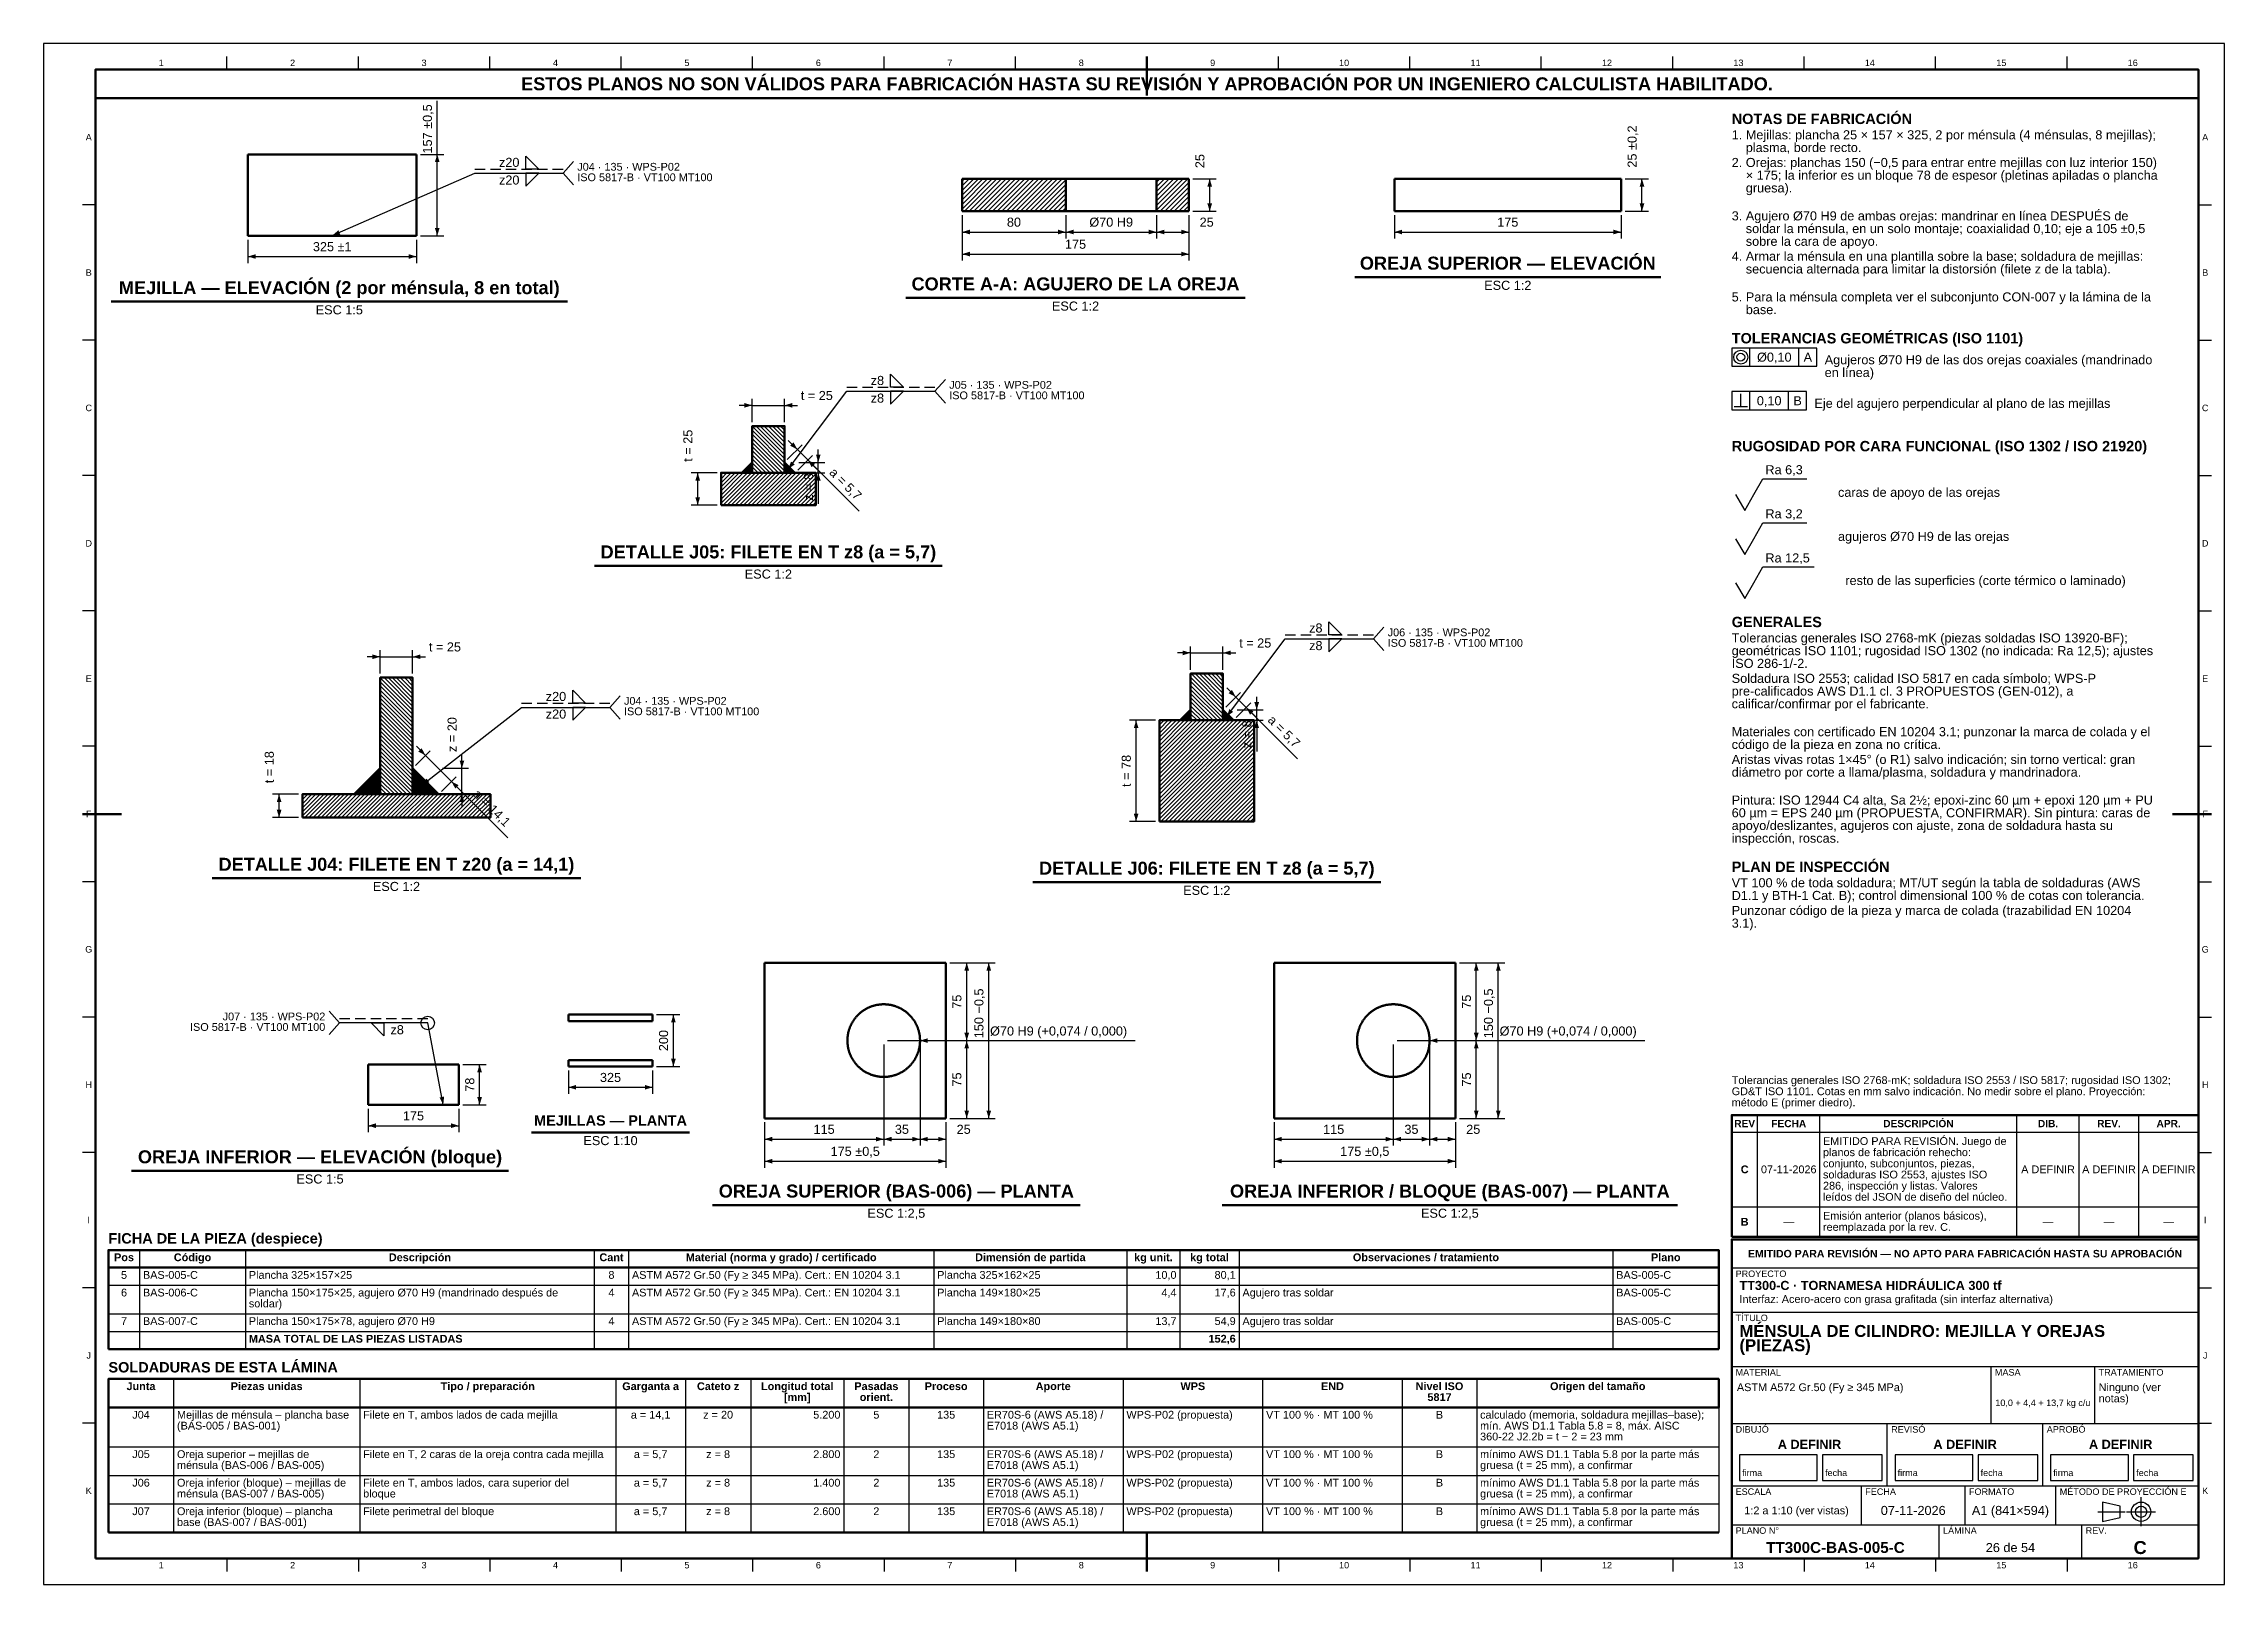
# Model space of a CAD drawing. Header units: millimetres. Extents: x 0 to 841, y 0 to 594.
import ezdxf
from ezdxf.enums import TextEntityAlignment as Align

# ---------------------------------------------------------------- set-up
doc = ezdxf.new("R2010")
doc.units = ezdxf.units.MM
doc.linetypes.add('EJE', pattern=[31, 20, -4, 3, -4])
doc.linetypes.add('OCULTO', pattern=[6, 4, -2])
for name, color, linetype, lineweight in [('ACH', 7, 'CONTINUOUS', 13), ('COTA', 7, 'CONTINUOUS', 25), ('EJE', 7, 'EJE', 25), ('FINA', 7, 'CONTINUOUS', 25), ('MARCO', 7, 'CONTINUOUS', 70), ('OCU', 7, 'OCULTO', 25), ('TXT', 7, 'CONTINUOUS', 25), ('VIS', 7, 'CONTINUOUS', 50)]:
    doc.layers.add(name, color=color, linetype=linetype, lineweight=lineweight)
doc.styles.add('STD', font='LiberationSans-Regular.ttf')
doc.styles.add('STDB', font='LiberationSans-Bold.ttf')

msp = doc.modelspace()

# ---------------------------------------------------------------- texts
at = {"layer": 'TXT'}
for s, height, style, p in [('1', 2.5, 'STD', (45.34, 586.6)), ('2', 2.5, 'STD', (96.03, 586.6)), ('3', 2.5, 'STD', (146.72, 586.6)), ('ESTOS PLANOS NO SON VÁLIDOS PARA FABRICACIÓN HASTA SU REVISIÓN Y APROBACIÓN POR UN INGENIERO CALCULISTA HABILITADO.', 5, 'STDB', (425.5, 578.5)), ('4', 2.5, 'STD', (197.41, 586.6)), ('5', 2.5, 'STD', (248.09, 586.6)), ('6', 2.5, 'STD', (298.78, 586.6)), ('7', 2.5, 'STD', (349.47, 586.6)), ('8', 2.5, 'STD', (400.16, 586.6)), ('9', 2.5, 'STD', (450.84, 586.6)), ('10', 2.5, 'STD', (501.53, 586.6)), ('11', 2.5, 'STD', (552.22, 586.6)), ('12', 2.5, 'STD', (602.91, 586.6)), ('13', 2.5, 'STD', (653.59, 586.6)), ('14', 2.5, 'STD', (704.28, 586.6)), ('15', 2.5, 'STD', (754.97, 586.6)), ('16', 2.5, 'STD', (805.66, 586.6)), ('A', 2.5, 'STD', (17.4, 557.91)), ('A', 2.5, 'STD', (833.6, 557.91)), ('B', 2.5, 'STD', (17.4, 505.73)), ('B', 2.5, 'STD', (833.6, 505.73)), ('Ø0,10', 3.5, 'STD', (667.43, 473.13)), ('A', 3.5, 'STD', (680.36, 473.13)), ('C', 2.5, 'STD', (17.4, 453.55)), ('0,10', 3.5, 'STD', (665.45, 456.33)), ('B', 3.5, 'STD', (676.4, 456.33)), ('C', 2.5, 'STD', (833.6, 453.55)), ('D', 2.5, 'STD', (17.4, 401.36)), ('D', 2.5, 'STD', (833.6, 401.36)), ('E', 2.5, 'STD', (17.4, 349.18)), ('E', 2.5, 'STD', (833.6, 349.18)), ('F', 2.5, 'STD', (17.4, 297)), ('F', 2.5, 'STD', (833.6, 297)), ('G', 2.5, 'STD', (17.4, 244.82)), ('G', 2.5, 'STD', (833.6, 244.82)), ('H', 2.5, 'STD', (17.4, 192.64)), ('H', 2.5, 'STD', (833.6, 192.64)), ('REV', 2.8, 'STDB', (656, 177.65)), ('FECHA', 2.8, 'STDB', (673, 177.65)), ('DESCRIPCIÓN', 2.8, 'STDB', (723, 177.65)), ('DIB.', 2.8, 'STDB', (773, 177.65)), ('REV.', 2.8, 'STDB', (796.5, 177.65)), ('APR.', 2.8, 'STDB', (819.5, 177.65)), ('C', 3, 'STDB', (656, 160)), ('07-11-2026', 3, 'STD', (673, 160)), ('A DEFINIR', 3, 'STD', (773, 160)), ('A DEFINIR', 3, 'STD', (796.5, 160)), ('A DEFINIR', 3, 'STD', (819.5, 160)), ('I', 2.5, 'STD', (17.4, 140.45)), ('B', 3, 'STDB', (656, 139.8)), ('—', 3, 'STD', (673, 139.8)), ('—', 3, 'STD', (773, 139.8)), ('—', 3, 'STD', (796.5, 139.8)), ('—', 3, 'STD', (819.5, 139.8)), ('I', 2.5, 'STD', (833.6, 140.45)), ('Pos', 3, 'STDB', (31.01, 126.1)), ('Código', 3, 'STDB', (57.43, 126.1)), ('Descripción', 3, 'STDB', (145.12, 126.1)), ('Cant', 3, 'STDB', (218.99, 126.1)), ('Material (norma y grado) / certificado', 3, 'STDB', (284.45, 126.1)), ('Dimensión de partida', 3, 'STDB', (380.54, 126.1)), ('kg unit.', 3, 'STDB', (427.99, 126.1)), ('kg total', 3, 'STDB', (449.61, 126.1)), ('Observaciones / tratamiento', 3, 'STDB', (533.09, 126.1)), ('Plano', 3, 'STDB', (625.58, 126.1)), ('EMITIDO PARA REVISIÓN — NO APTO PARA FABRICACIÓN HASTA SU APROBACIÓN', 2.9, 'STDB', (741, 127.5)), ('5', 3, 'STD', (31.01, 119.3)), ('8', 3, 'STD', (218.99, 119.3)), ('6', 3, 'STD', (31.01, 112.5)), ('4', 3, 'STD', (218.99, 112.5)), ('7', 3, 'STD', (31.01, 101.5)), ('4', 3, 'STD', (218.99, 101.5)), ('J', 2.5, 'STD', (17.4, 88.27)), ('J', 2.5, 'STD', (833.6, 88.27)), ('Junta', 3, 'STDB', (37.56, 76.4)), ('Piezas unidas', 3, 'STDB', (86.02, 76.4)), ('Tipo / preparación', 3, 'STDB', (171.28, 76.4)), ('Garganta a', 3, 'STDB', (234.09, 76.4)), ('Cateto z', 3, 'STDB', (260.12, 76.4)), ('Longitud total', 3, 'STDB', (290.63, 76.4)), ('Pasadas', 3, 'STDB', (321.14, 76.4)), ('Proceso', 3, 'STDB', (348.06, 76.4)), ('Aporte', 3, 'STDB', (389.34, 76.4)), ('WPS', 3, 'STDB', (443.19, 76.4)), ('END', 3, 'STDB', (497.03, 76.4)), ('Nivel ISO', 3, 'STDB', (538.31, 76.4)), ('Origen del tamaño', 3, 'STDB', (599.34, 76.4)), ('[mm]', 3, 'STDB', (290.63, 72.2)), ('orient.', 3, 'STDB', (321.14, 72.2)), ('5817', 3, 'STDB', (538.31, 72.2)), ('10,0 + 4,4 + 13,7 kg c/u', 2.5, 'STD', (771, 70)), ('J04', 3, 'STD', (37.56, 65.4)), ('a = 14,1', 3, 'STD', (234.09, 65.4)), ('z = 20', 3, 'STD', (260.12, 65.4)), ('5', 3, 'STD', (321.14, 65.4)), ('135', 3, 'STD', (348.06, 65.4)), ('B', 3, 'STD', (538.31, 65.4)), ('J05', 3, 'STD', (37.56, 50.2)), ('a = 5,7', 3, 'STD', (234.09, 50.2)), ('z = 8', 3, 'STD', (260.12, 50.2)), ('2', 3, 'STD', (321.14, 50.2)), ('135', 3, 'STD', (348.06, 50.2)), ('B', 3, 'STD', (538.31, 50.2)), ('A DEFINIR', 3.5, 'STDB', (681, 54)), ('A DEFINIR', 3.5, 'STDB', (741, 54)), ('A DEFINIR', 3.5, 'STDB', (801, 54)), ('K', 2.5, 'STD', (17.4, 36.09)), ('J06', 3, 'STD', (37.56, 39.2)), ('a = 5,7', 3, 'STD', (234.09, 39.2)), ('z = 8', 3, 'STD', (260.12, 39.2)), ('2', 3, 'STD', (321.14, 39.2)), ('135', 3, 'STD', (348.06, 39.2)), ('B', 3, 'STD', (538.31, 39.2)), ('K', 2.5, 'STD', (833.6, 36.09)), ('J07', 3, 'STD', (37.56, 28.2)), ('a = 5,7', 3, 'STD', (234.09, 28.2)), ('z = 8', 3, 'STD', (260.12, 28.2)), ('2', 3, 'STD', (321.14, 28.2)), ('135', 3, 'STD', (348.06, 28.2)), ('B', 3, 'STD', (538.31, 28.2)), ('1:2 a 1:10 (ver vistas)', 3, 'STD', (676, 28.5)), ('07-11-2026', 3.5, 'STD', (721, 28.5)), ('A1 (841×594)', 3.5, 'STD', (758.5, 28.5)), ('1', 2.5, 'STD', (45.34, 7.4)), ('2', 2.5, 'STD', (96.03, 7.4)), ('3', 2.5, 'STD', (146.72, 7.4)), ('4', 2.5, 'STD', (197.41, 7.4)), ('5', 2.5, 'STD', (248.09, 7.4)), ('6', 2.5, 'STD', (298.78, 7.4)), ('7', 2.5, 'STD', (349.47, 7.4)), ('8', 2.5, 'STD', (400.16, 7.4)), ('9', 2.5, 'STD', (450.84, 7.4)), ('10', 2.5, 'STD', (501.53, 7.4)), ('11', 2.5, 'STD', (552.22, 7.4)), ('12', 2.5, 'STD', (602.91, 7.4)), ('13', 2.5, 'STD', (653.59, 7.4)), ('TT300C-BAS-005-C', 4.2, 'STDB', (691, 14.2)), ('14', 2.5, 'STD', (704.28, 7.4)), ('26 de 54', 3.5, 'STD', (758.5, 14.2)), ('15', 2.5, 'STD', (754.97, 7.4)), ('16', 2.5, 'STD', (805.66, 7.4)), ('C', 5, 'STDB', (808.5, 14.2))]:
    msp.add_text(s, height=height, dxfattribs=dict(at, style=style)).set_placement(p, align=Align.MIDDLE_CENTER)
at = {"layer": 'TXT', "style": 'STD'}
for s, rotation, p in [('157 ±0,5', 90, (150.8, 561.12)), ('25 ±0,2', 90, (615.4, 554.33)), ('25', 90, (448.7, 548.7)), ('t = 25', 90, (251.25, 438.98)), ('a = 5,7', -45, (307.32, 422.29)), ('z = 8', 90, (297.75, 423.13)), ('z = 20', 90, (160.32, 327.62)), ('z = 8', 90, (466.82, 327.71)), ('a = 5,7', -45, (476.4, 326.87)), ('t = 18', 90, (89.82, 315.06)), ('t = 78', 90, (420.32, 313.62)), ('a = 14,1', -45, (170.9, 297.36)), ('75', 90, (354.99, 224.64)), ('150 −0,5', 90, (363.49, 220.14)), ('75', 90, (551.5, 224.64)), ('150 −0,5', 90, (560, 220.14)), ('200', 90, (241.87, 209.64)), ('78', 90, (167.13, 192.64)), ('75', 90, (354.99, 194.64)), ('75', 90, (551.5, 194.64))]:
    msp.add_text(s, height=3.5, rotation=rotation, dxfattribs=at).set_placement(p, align=Align.BOTTOM_CENTER)
at = {"layer": 'TXT'}
for s, height, style, p in [('NOTAS DE FABRICACIÓN', 4, 'STDB', (651, 567)), ('1. Mejillas: plancha 25 × 157 × 325, 2 por ménsula (4 ménsulas, 8 mejillas);', 3.5, 'STD', (651, 560.6)), ('    plasma, borde recto.', 3.5, 'STD', (651, 555.7)), ('J04 · 135 · WPS-P02', 3, 'STD', (205.8, 548.02)), ('2. Orejas: planchas 150 (−0,5 para entrar entre mejillas con luz interior 150)', 3.5, 'STD', (651, 549.93)), ('ISO 5817-B · VT100 MT100', 3, 'STD', (205.8, 543.97)), ('    gruesa).', 3.5, 'STD', (651, 540.13)), ('    × 175; la inferior es un bloque 78 de espesor (pletinas apiladas o plancha', 3.5, 'STD', (651, 545.03)), ('3. Agujero Ø70 H9 de ambas orejas: mandrinar en línea DESPUÉS de', 3.5, 'STD', (651, 529.35)), ('    soldar la ménsula, en un solo montaje; coaxialidad 0,10; eje a 105 ±0,5', 3.5, 'STD', (651, 524.45)), ('4. Armar la ménsula en una plantilla sobre la base; soldadura de mejillas:', 3.5, 'STD', (651, 513.78)), ('    sobre la cara de apoyo.', 3.5, 'STD', (651, 519.55)), ('    secuencia alternada para limitar la distorsión (filete z de la tabla).', 3.5, 'STD', (651, 508.88)), ('5. Para la ménsula completa ver el subconjunto CON-007 y la lámina de la', 3.5, 'STD', (651, 498.1)), ('    base.', 3.5, 'STD', (651, 493.2)), ('TOLERANCIAS GEOMÉTRICAS (ISO 1101)', 4, 'STDB', (651, 482.43)), ('J05 · 135 · WPS-P02', 3, 'STD', (349.25, 463.95)), ('ISO 5817-B · VT100 MT100', 3, 'STD', (349.25, 459.9)), ('RUGOSIDAD POR CARA FUNCIONAL (ISO 1302 / ISO 21920)', 4, 'STDB', (651, 440.83)), ('GENERALES', 4, 'STDB', (651, 373.03)), ('J06 · 135 · WPS-P02', 3, 'STD', (518.32, 368.52)), ('ISO 5817-B · VT100 MT100', 3, 'STD', (518.32, 364.47)), ('Tolerancias generales ISO 2768-mK (piezas soldadas ISO 13920-BF);', 3.5, 'STD', (651, 366.63)), ('geométricas ISO 1101; rugosidad ISO 1302 (no indicada: Ra 12,5); ajustes', 3.5, 'STD', (651, 361.73)), ('ISO 286-1/-2.', 3.5, 'STD', (651, 356.83)), ('Soldadura ISO 2553; calidad ISO 5817 en cada símbolo; WPS-P', 3.5, 'STD', (651, 351.05)), ('pre-calificados AWS D1.1 cl. 3 PROPUESTOS (GEN-012), a', 3.5, 'STD', (651, 346.15)), ('J04 · 135 · WPS-P02', 3, 'STD', (223.82, 342.12)), ('ISO 5817-B · VT100 MT100', 3, 'STD', (223.82, 338.07)), ('calificar/confirmar por el fabricante.', 3.5, 'STD', (651, 341.25)), ('Materiales con certificado EN 10204 3.1; punzonar la marca de colada y el', 3.5, 'STD', (651, 330.48)), ('Aristas vivas rotas 1×45° (o R1) salvo indicación; sin torno vertical: gran', 3.5, 'STD', (651, 319.8)), ('código de la pieza en zona no crítica.', 3.5, 'STD', (651, 325.58)), ('diámetro por corte a llama/plasma, soldadura y mandrinadora.', 3.5, 'STD', (651, 314.9)), ('Pintura: ISO 12944 C4 alta, Sa 2½; epoxi-zinc 60 µm + epoxi 120 µm + PU', 3.5, 'STD', (651, 304.13)), ('apoyo/deslizantes, agujeros con ajuste, zona de soldadura hasta su', 3.5, 'STD', (651, 294.33)), ('60 µm = EPS 240 µm (PROPUESTA, CONFIRMAR). Sin pintura: caras de', 3.5, 'STD', (651, 299.23)), ('inspección, roscas.', 3.5, 'STD', (651, 289.43)), ('PLAN DE INSPECCIÓN', 4, 'STDB', (651, 278.65)), ('VT 100 % de toda soldadura; MT/UT según la tabla de soldaduras (AWS', 3.5, 'STD', (651, 272.25)), ('D1.1 y BTH-1 Cat. B); control dimensional 100 % de cotas con tolerancia.', 3.5, 'STD', (651, 267.35)), ('Punzonar código de la pieza y marca de colada (trazabilidad EN 10204', 3.5, 'STD', (651, 261.58)), ('3.1).', 3.5, 'STD', (651, 256.68)), ('planos de fabricación rehecho:', 3, 'STD', (686.2, 168.1)), ('EMITIDO PARA REVISIÓN. Juego de', 3, 'STD', (686.2, 172.4)), ('conjunto, subconjuntos, piezas,', 3, 'STD', (686.2, 163.8)), ('soldaduras ISO 2553, ajustes ISO', 3, 'STD', (686.2, 159.5)), ('286, inspección y listas. Valores', 3, 'STD', (686.2, 155.2)), ('leídos del JSON de diseño del núcleo.', 3, 'STD', (686.2, 150.9)), ('Emisión anterior (planos básicos),', 3, 'STD', (686.2, 143.6)), ('FICHA DE LA PIEZA (despiece)', 4, 'STDB', (25, 135.4)), ('reemplazada por la rev. C.', 3, 'STD', (686.2, 139.3)), ('PROYECTO', 2.5, 'STD', (652.5, 121)), ('TT300-C · TORNAMESA HIDRÁULICA 300 tf', 3.5, 'STDB', (654, 117)), ('Interfaz: Acero-acero con grasa grafitada (sin interfaz alternativa)', 3, 'STD', (654, 111.5)), ('TÍTULO', 2.5, 'STD', (652.5, 104)), ('MÉNSULA DE CILINDRO: MEJILLA Y OREJAS', 4.6, 'STDB', (654, 100)), ('(PIEZAS)', 4.6, 'STDB', (654, 94.48)), ('SOLDADURAS DE ESTA LÁMINA', 4, 'STDB', (25, 85.7)), ('MATERIAL', 2.5, 'STD', (652.5, 83)), ('ASTM A572 Gr.50 (Fy ≥ 345 MPa)', 3, 'STD', (653, 77.5)), ('MASA', 2.5, 'STD', (752.5, 83)), ('TRATAMIENTO', 2.5, 'STD', (792.5, 83)), ('Ninguno (ver', 3, 'STD', (792.5, 77.5)), ('notas)', 3, 'STD', (792.5, 73.2)), ('DIBUJÓ', 2.5, 'STD', (652.5, 61)), ('REVISÓ', 2.5, 'STD', (712.5, 61)), ('APROBÓ', 2.5, 'STD', (772.5, 61)), ('ESCALA', 2.5, 'STD', (652.5, 37)), ('FECHA', 2.5, 'STD', (702.5, 37)), ('FORMATO', 2.5, 'STD', (742.5, 37)), ('MÉTODO DE PROYECCIÓN E', 2.5, 'STD', (777.5, 37)), ('PLANO N°', 2.5, 'STD', (652.5, 22)), ('LÁMINA', 2.5, 'STD', (732.5, 22)), ('REV.', 2.5, 'STD', (787.5, 22))]:
    msp.add_text(s, height=height, dxfattribs=dict(at, style=style)).set_placement(p, align=Align.TOP_LEFT)
for s, height, style, p in [('z20', 3.5, 'STD', (183.5, 548.22)), ('z20', 3.5, 'STD', (183.5, 541.42)), ('z8', 3.5, 'STD', (324.12, 464.15)), ('z8', 3.5, 'STD', (324.12, 457.35)), ('z8', 3.5, 'STD', (493.2, 368.72)), ('z8', 3.5, 'STD', (493.2, 361.92)), ('z20', 3.5, 'STD', (201.53, 342.32)), ('z20', 3.5, 'STD', (201.53, 335.52)), ('10,0', 3, 'STD', (436.9, 119.3)), ('80,1', 3, 'STD', (459.72, 119.3)), ('4,4', 3, 'STD', (436.9, 112.5)), ('17,6', 3, 'STD', (459.72, 112.5)), ('13,7', 3, 'STD', (436.9, 101.5)), ('54,9', 3, 'STD', (459.72, 101.5)), ('152,6', 3, 'STDB', (459.72, 94.7)), ('5.200', 3, 'STD', (307.28, 65.4)), ('2.800', 3, 'STD', (307.28, 50.2)), ('1.400', 3, 'STD', (307.28, 39.2)), ('2.600', 3, 'STD', (307.28, 28.2))]:
    msp.add_text(s, height=height, dxfattribs=dict(at, style=style)).set_placement(p, align=Align.MIDDLE_RIGHT)
for s, height, style, p in [('80', 3.5, 'STD', (374.2, 522.37)), ('Ø70 H9', 3.5, 'STD', (411.7, 522.37)), ('25', 3.5, 'STD', (448.53, 522.37)), ('175', 3.5, 'STD', (564.65, 522.37)), ('325 ±1', 3.5, 'STD', (111.3, 512.92)), ('175', 3.5, 'STD', (397.95, 513.87)), ('OREJA SUPERIOR — ELEVACIÓN', 5, 'STDB', (564.65, 505.37)), ('MEJILLA — ELEVACIÓN (2 por ménsula, 8 en total)', 5, 'STDB', (114.03, 495.92)), ('CORTE A-A: AGUJERO DE LA OREJA', 5, 'STDB', (397.95, 497.37)), ('t = 25', 3.5, 'STD', (298.18, 455.55)), ('DETALLE J05: FILETE EN T z8 (a = 5,7)', 5, 'STDB', (279.5, 394.05)), ('t = 25', 3.5, 'STD', (154.76, 358.62)), ('t = 25', 3.5, 'STD', (467.26, 360.12)), ('DETALLE J04: FILETE EN T z20 (a = 14,1)', 5, 'STDB', (136.07, 273.62)), ('DETALLE J06: FILETE EN T z8 (a = 5,7)', 5, 'STDB', (448.57, 272.12)), ('325', 3.5, 'STD', (218.62, 192.64)), ('175', 3.5, 'STD', (142.63, 177.84)), ('MEJILLAS — PLANTA', 4, 'STDB', (218.62, 175.64)), ('115', 3.5, 'STD', (300.99, 172.64)), ('35', 3.5, 'STD', (330.99, 172.64)), ('25', 3.5, 'STD', (354.82, 172.64)), ('115', 3.5, 'STD', (497.5, 172.64)), ('35', 3.5, 'STD', (527.5, 172.64)), ('25', 3.5, 'STD', (551.32, 172.64)), ('OREJA INFERIOR — ELEVACIÓN (bloque)', 5, 'STDB', (106.59, 160.84)), ('175 ±0,5', 3.5, 'STD', (312.99, 164.14)), ('175 ±0,5', 3.5, 'STD', (509.5, 164.14)), ('OREJA SUPERIOR (BAS-006) — PLANTA', 5, 'STDB', (328.85, 147.64)), ('OREJA INFERIOR / BLOQUE (BAS-007) — PLANTA', 5, 'STDB', (542.31, 147.64))]:
    msp.add_text(s, height=height, dxfattribs=dict(at, style=style)).set_placement(p, align=Align.BOTTOM_CENTER)
at = {"layer": 'TXT', "style": 'STD'}
for s, p in [('ESC 1:2', (564.65, 502.57)), ('ESC 1:5', (114.03, 493.12)), ('ESC 1:2', (397.95, 494.57)), ('ESC 1:2', (279.5, 391.25)), ('ESC 1:2', (136.07, 270.82)), ('ESC 1:2', (448.57, 269.32)), ('ESC 1:10', (218.62, 172.84)), ('ESC 1:5', (106.59, 158.04)), ('ESC 1:2,5', (328.85, 144.84)), ('ESC 1:2,5', (542.31, 144.84))]:
    msp.add_text(s, height=3.5, dxfattribs=at).set_placement(p, align=Align.TOP_CENTER)
at = {"layer": 'TXT'}
for s, height, style, p in [('Agujeros Ø70 H9 de las dos orejas coaxiales (mandrinado', 3.5, 'STD', (686.86, 472.13)), ('en línea)', 3.5, 'STD', (686.86, 467.23)), ('Eje del agujero perpendicular al plano de las mejillas', 3.5, 'STD', (682.9, 455.33)), ('caras de apoyo de las orejas', 3.5, 'STD', (691.99, 421.03)), ('agujeros Ø70 H9 de las orejas', 3.5, 'STD', (691.99, 404.03)), ('resto de las superficies (corte térmico o laminado)', 3.5, 'STD', (694.82, 387.03)), ('z8', 3.5, 'STD', (133.76, 213.84)), ('BAS-005-C', 3, 'STD', (38.31, 119.3)), ('Plancha 325×157×25', 3, 'STD', (79.15, 119.3)), ('ASTM A572 Gr.50 (Fy ≥ 345 MPa). Cert.: EN 10204 3.1', 3, 'STD', (226.89, 119.3)), ('Plancha 325×162×25', 3, 'STD', (344.61, 119.3)), ('BAS-005-C', 3, 'STD', (606.46, 119.3)), ('BAS-006-C', 3, 'STD', (38.31, 112.5)), ('soldar)', 3, 'STD', (79.15, 108.3)), ('Plancha 150×175×25, agujero Ø70 H9 (mandrinado después de', 3, 'STD', (79.15, 112.5)), ('ASTM A572 Gr.50 (Fy ≥ 345 MPa). Cert.: EN 10204 3.1', 3, 'STD', (226.89, 112.5)), ('Plancha 149×180×25', 3, 'STD', (344.61, 112.5)), ('Agujero tras soldar', 3, 'STD', (462.32, 112.5)), ('BAS-005-C', 3, 'STD', (606.46, 112.5)), ('BAS-007-C', 3, 'STD', (38.31, 101.5)), ('Plancha 150×175×78, agujero Ø70 H9', 3, 'STD', (79.15, 101.5)), ('ASTM A572 Gr.50 (Fy ≥ 345 MPa). Cert.: EN 10204 3.1', 3, 'STD', (226.89, 101.5)), ('Plancha 149×180×80', 3, 'STD', (344.61, 101.5)), ('Agujero tras soldar', 3, 'STD', (462.32, 101.5)), ('BAS-005-C', 3, 'STD', (606.46, 101.5)), ('MASA TOTAL DE LAS PIEZAS LISTADAS', 3, 'STDB', (79.15, 94.7)), ('(BAS-005 / BAS-001)', 3, 'STD', (51.43, 61.2)), ('Mejillas de ménsula – plancha base', 3, 'STD', (51.43, 65.4)), ('Filete en T, ambos lados de cada mejilla', 3, 'STD', (123.22, 65.4)), ('ER70S-6 (AWS A5.18) /', 3, 'STD', (363.72, 65.4)), ('E7018 (AWS A5.1)', 3, 'STD', (363.72, 61.2)), ('WPS-P02 (propuesta)', 3, 'STD', (417.57, 65.4)), ('VT 100 % · MT 100 %', 3, 'STD', (471.41, 65.4)), ('calculado (memoria, soldadura mejillas–base);', 3, 'STD', (553.97, 65.4)), ('mín. AWS D1.1 Tabla 5.8 = 8, máx. AISC', 3, 'STD', (553.97, 61.2)), ('Oreja superior – mejillas de', 3, 'STD', (51.43, 50.2)), ('Filete en T, 2 caras de la oreja contra cada mejilla', 3, 'STD', (123.22, 50.2)), ('ER70S-6 (AWS A5.18) /', 3, 'STD', (363.72, 50.2)), ('WPS-P02 (propuesta)', 3, 'STD', (417.57, 50.2)), ('VT 100 % · MT 100 %', 3, 'STD', (471.41, 50.2)), ('360-22 J2.2b = t − 2 = 23 mm', 3, 'STD', (553.97, 57)), ('mínimo AWS D1.1 Tabla 5.8 por la parte más', 3, 'STD', (553.97, 50.2)), ('ménsula (BAS-006 / BAS-005)', 3, 'STD', (51.43, 46)), ('E7018 (AWS A5.1)', 3, 'STD', (363.72, 46)), ('gruesa (t = 25 mm), a confirmar', 3, 'STD', (553.97, 46)), ('Oreja inferior (bloque) – mejillas de', 3, 'STD', (51.43, 39.2)), ('ménsula (BAS-007 / BAS-005)', 3, 'STD', (51.43, 35)), ('bloque', 3, 'STD', (123.22, 35)), ('Filete en T, ambos lados, cara superior del', 3, 'STD', (123.22, 39.2)), ('ER70S-6 (AWS A5.18) /', 3, 'STD', (363.72, 39.2)), ('E7018 (AWS A5.1)', 3, 'STD', (363.72, 35)), ('WPS-P02 (propuesta)', 3, 'STD', (417.57, 39.2)), ('VT 100 % · MT 100 %', 3, 'STD', (471.41, 39.2)), ('gruesa (t = 25 mm), a confirmar', 3, 'STD', (553.97, 35)), ('mínimo AWS D1.1 Tabla 5.8 por la parte más', 3, 'STD', (553.97, 39.2)), ('Oreja inferior (bloque) – plancha', 3, 'STD', (51.43, 28.2)), ('base (BAS-007 / BAS-001)', 3, 'STD', (51.43, 24)), ('Filete perimetral del bloque', 3, 'STD', (123.22, 28.2)), ('ER70S-6 (AWS A5.18) /', 3, 'STD', (363.72, 28.2)), ('E7018 (AWS A5.1)', 3, 'STD', (363.72, 24)), ('WPS-P02 (propuesta)', 3, 'STD', (417.57, 28.2)), ('VT 100 % · MT 100 %', 3, 'STD', (471.41, 28.2)), ('gruesa (t = 25 mm), a confirmar', 3, 'STD', (553.97, 24)), ('mínimo AWS D1.1 Tabla 5.8 por la parte más', 3, 'STD', (553.97, 28.2))]:
    msp.add_text(s, height=height, dxfattribs=dict(at, style=style)).set_placement(p, align=Align.MIDDLE_LEFT)
at = {"layer": 'TXT', "style": 'STD'}
for s, height, p in [('Ra 6,3', 3.5, (664, 426.93)), ('Ra 3,2', 3.5, (664, 409.93)), ('Ra 12,5', 3.5, (664, 392.93)), ('Ø70 H9 (+0,074 / 0,000)', 3.5, (364.99, 210.54)), ('Ø70 H9 (+0,074 / 0,000)', 3.5, (561.5, 210.54)), ('Tolerancias generales ISO 2768-mK; soldadura ISO 2553 / ISO 5817; rugosidad ISO 1302;', 3, (651, 192)), ('GD&T ISO 1101. Cotas en mm salvo indicación. No medir sobre el plano. Proyección:', 3, (651, 187.7)), ('método E (primer diedro).', 3, (651, 183.4)), ('firma', 2.5, (655, 41)), ('fecha', 2.5, (687, 41)), ('firma', 2.5, (715, 41)), ('fecha', 2.5, (747, 41)), ('firma', 2.5, (775, 41)), ('fecha', 2.5, (807, 41))]:
    msp.add_text(s, height=height, dxfattribs=at).set_placement(p, align=Align.BOTTOM_LEFT)
for s, p in [('J07 · 135 · WPS-P02', (108.63, 220.44)), ('ISO 5817-B · VT100 MT100', (108.63, 216.39))]:
    msp.add_text(s, height=3, dxfattribs=at).set_placement(p, align=Align.TOP_RIGHT)

# ---------------------------------------------------------------- hatches: boundary and pattern name
at = {"layer": 'ACH'}
h = msp.add_hatch(dxfattribs=at)
h.set_pattern_fill('ANSI31', scale=0.4)
h.paths.add_polyline_path([(394.2, 529.37), (354.2, 529.37), (354.2, 541.87), (394.2, 541.87)])
h = msp.add_hatch(dxfattribs=at)
h.set_pattern_fill('ANSI31', scale=0.4)
h.paths.add_polyline_path([(441.7, 529.37), (429.2, 529.37), (429.2, 541.87), (441.7, 541.87)])
h = msp.add_hatch(dxfattribs=at)
h.set_pattern_fill('ANSI31', scale=0.35, angle=90)
h.paths.add_polyline_path([(273.25, 428.55), (285.75, 428.55), (285.75, 446.55), (273.25, 446.55)])
h = msp.add_hatch(color=7, dxfattribs=at)
h.dxf.hatch_style = 1
h.paths.add_polyline_path([(273.25, 428.55), (269.25, 428.55), (273.25, 432.55)])
h = msp.add_hatch(color=7, dxfattribs=at)
h.dxf.hatch_style = 1
h.paths.add_polyline_path([(285.75, 428.55), (289.75, 428.55), (285.75, 432.55)])
h = msp.add_hatch(dxfattribs=at)
h.set_pattern_fill('ANSI31', scale=0.35)
h.paths.add_polyline_path([(261.25, 416.05), (297.75, 416.05), (297.75, 428.55), (261.25, 428.55)])
h = msp.add_hatch(dxfattribs=at)
h.set_pattern_fill('ANSI31', scale=0.35, angle=90)
h.paths.add_polyline_path([(129.82, 304.62), (142.32, 304.62), (142.32, 349.62), (129.82, 349.62)])
h = msp.add_hatch(dxfattribs=at)
h.set_pattern_fill('ANSI31', scale=0.35, angle=90)
h.paths.add_polyline_path([(442.32, 333.12), (454.82, 333.12), (454.82, 351.12), (442.32, 351.12)])
h = msp.add_hatch(color=7, dxfattribs=at)
h.dxf.hatch_style = 1
h.paths.add_polyline_path([(442.32, 333.12), (438.32, 333.12), (442.32, 337.12)])
h = msp.add_hatch(color=7, dxfattribs=at)
h.dxf.hatch_style = 1
h.paths.add_polyline_path([(454.82, 333.12), (458.82, 333.12), (454.82, 337.12)])
h = msp.add_hatch(dxfattribs=at)
h.set_pattern_fill('ANSI31', scale=0.35)
h.paths.add_polyline_path([(430.32, 294.12), (466.82, 294.12), (466.82, 333.12), (430.32, 333.12)])
h = msp.add_hatch(color=7, dxfattribs=at)
h.dxf.hatch_style = 1
h.paths.add_polyline_path([(129.82, 304.62), (119.82, 304.62), (129.82, 314.62)])
h = msp.add_hatch(color=7, dxfattribs=at)
h.dxf.hatch_style = 1
h.paths.add_polyline_path([(142.32, 304.62), (152.32, 304.62), (142.32, 314.62)])
h = msp.add_hatch(dxfattribs=at)
h.set_pattern_fill('ANSI31', scale=0.35)
h.paths.add_polyline_path([(99.82, 295.62), (172.32, 295.62), (172.32, 304.62), (99.82, 304.62)])

# ---------------------------------------------------------------- linework, layer by layer
at = {"layer": 'COTA'}
for p, q in [((151.8, 551.32), (151.8, 572)), ((145.3, 551.32), (154.3, 551.32)), ((151.8, 519.92), (151.8, 551.32)), ((200.3, 544.02), (204.3, 548.52)), ((111.3, 520.02), (166.3, 544.02)), ((166.3, 544.02), (200.3, 544.02)), ((200.3, 544.02), (204.3, 539.52)), ((443.2, 541.87), (452.2, 541.87)), ((449.7, 529.37), (449.7, 541.87)), ((609.9, 541.87), (618.9, 541.87)), ((616.4, 529.37), (616.4, 541.87)), ((354.2, 527.87), (354.2, 518.87)), ((354.2, 527.87), (354.2, 510.37)), ((394.2, 527.87), (394.2, 518.87)), ((394.2, 527.87), (394.2, 518.87)), ((429.2, 527.87), (429.2, 518.87)), ((429.2, 527.87), (429.2, 518.87)), ((441.7, 527.87), (441.7, 518.87)), ((441.7, 527.87), (441.7, 510.37)), ((443.2, 529.37), (452.2, 529.37)), ((520.9, 527.87), (520.9, 518.87)), ((608.4, 527.87), (608.4, 518.87)), ((609.9, 529.37), (618.9, 529.37)), ((78.8, 518.42), (78.8, 509.42)), ((143.8, 518.42), (143.8, 509.42)), ((145.3, 519.92), (154.3, 519.92)), ((354.2, 521.37), (394.2, 521.37)), ((394.2, 521.37), (429.2, 521.37)), ((429.2, 521.37), (441.7, 521.37)), ((520.9, 521.37), (608.4, 521.37)), ((78.8, 511.92), (143.8, 511.92)), ((354.2, 512.87), (441.7, 512.87)), ((658, 469.63), (658, 476.63)), ((676.86, 469.63), (676.86, 476.63)), ((343.75, 459.95), (347.75, 464.45)), ((273.25, 454.55), (268.25, 454.55)), ((273.25, 448.05), (273.25, 457.05)), ((273.25, 454.55), (285.75, 454.55)), ((285.75, 448.05), (285.75, 457.05)), ((285.75, 454.55), (290.75, 454.55)), ((287.15, 429.95), (309.75, 459.95)), ((309.75, 459.95), (343.75, 459.95)), ((343.75, 459.95), (347.75, 455.45)), ((654.5, 454.13), (654.5, 458.93)), ((658, 452.83), (658, 459.83)), ((672.9, 452.83), (672.9, 459.83)), ((651.9, 454.13), (657.1, 454.13)), ((286.81, 433.61), (292.47, 439.27)), ((290.7, 437.5), (287.16, 441.03)), ((290.7, 437.5), (294.7, 433.5)), ((298.75, 432.55), (298.75, 437.55)), ((290.81, 429.61), (296.47, 435.27)), ((291.25, 432.55), (301.25, 432.55)), ((294.7, 433.5), (298.24, 429.96)), ((294.7, 433.5), (314.48, 413.72)), ((298.75, 428.55), (298.75, 432.55)), ((259.75, 428.55), (249.75, 428.55)), ((252.25, 416.05), (252.25, 428.55)), ((291.25, 428.55), (301.25, 428.55)), ((298.75, 428.55), (298.75, 423.55)), ((298.75, 428.55), (298.75, 416.55)), ((259.75, 416.05), (249.75, 416.05)), ((456.22, 334.52), (478.82, 364.52)), ((478.82, 364.52), (512.82, 364.52)), ((512.82, 364.52), (516.82, 369.02)), ((512.82, 364.52), (516.82, 360.02)), ((129.82, 357.62), (124.82, 357.62)), ((129.82, 351.12), (129.82, 360.12)), ((129.82, 357.62), (142.32, 357.62)), ((142.32, 351.12), (142.32, 360.12)), ((142.32, 357.62), (147.32, 357.62)), ((442.32, 359.12), (437.32, 359.12)), ((442.32, 352.62), (442.32, 361.62)), ((442.32, 359.12), (454.82, 359.12)), ((454.82, 352.62), (454.82, 361.62)), ((454.82, 359.12), (459.82, 359.12)), ((459.77, 342.07), (456.24, 345.61)), ((145.82, 308.12), (184.32, 338.12)), ((184.32, 338.12), (218.32, 338.12)), ((218.32, 338.12), (222.32, 342.62)), ((218.32, 338.12), (222.32, 333.62)), ((455.89, 338.18), (461.54, 343.84)), ((459.77, 342.07), (463.77, 338.07)), ((459.89, 334.18), (465.54, 339.84)), ((460.32, 337.12), (470.32, 337.12)), ((463.77, 338.07), (467.31, 334.54)), ((463.77, 338.07), (483.56, 318.29)), ((467.82, 337.12), (467.82, 342.12)), ((467.82, 333.12), (467.82, 337.12)), ((428.82, 333.12), (418.82, 333.12)), ((421.32, 294.12), (421.32, 333.12)), ((460.32, 333.12), (470.32, 333.12)), ((467.82, 333.12), (467.82, 328.12)), ((467.82, 333.12), (467.82, 321.12)), ((143.39, 315.68), (149.04, 321.34)), ((147.27, 319.57), (143.74, 323.11)), ((161.32, 314.62), (161.32, 319.62)), ((147.27, 319.57), (157.27, 309.57)), ((153.39, 305.68), (159.04, 311.34)), ((153.82, 314.62), (163.82, 314.62)), ((161.32, 304.62), (161.32, 314.62)), ((98.32, 304.62), (88.32, 304.62)), ((90.82, 295.62), (90.82, 304.62)), ((153.82, 304.62), (163.82, 304.62)), ((157.27, 309.57), (160.81, 306.04)), ((157.27, 309.57), (179.06, 287.79)), ((161.32, 304.62), (161.32, 299.62)), ((98.32, 295.62), (88.32, 295.62)), ((428.82, 294.12), (418.82, 294.12)), ((349.49, 239.64), (358.49, 239.64)), ((349.49, 239.64), (366.99, 239.64)), ((355.99, 209.64), (355.99, 239.64)), ((364.49, 179.64), (364.49, 239.64)), ((546, 239.64), (555, 239.64)), ((546, 239.64), (563.5, 239.64)), ((552.5, 209.64), (552.5, 239.64)), ((561, 179.64), (561, 239.64)), ((114.13, 216.44), (110.13, 220.94)), ((236.37, 219.64), (245.37, 219.64)), ((242.87, 199.64), (242.87, 219.64)), ((114.13, 216.44), (110.13, 211.94)), ((148.13, 216.44), (114.13, 216.44)), ((154.13, 184.94), (148.13, 216.44)), ((323.99, 208.14), (323.99, 169.14)), ((323.99, 208.14), (323.99, 169.14)), ((325.49, 209.64), (358.49, 209.64)), ((325.49, 209.64), (358.49, 209.64)), ((337.99, 209.64), (351.99, 209.64)), ((337.99, 208.14), (337.99, 169.14)), ((337.99, 208.14), (337.99, 169.14)), ((351.99, 209.64), (408.99, 209.64)), ((355.99, 179.64), (355.99, 209.64)), ((408.99, 209.64), (420.99, 209.64)), ((520.5, 208.14), (520.5, 169.14)), ((520.5, 208.14), (520.5, 169.14)), ((522, 209.64), (555, 209.64)), ((522, 209.64), (555, 209.64)), ((534.5, 209.64), (548.5, 209.64)), ((534.5, 208.14), (534.5, 169.14)), ((534.5, 208.14), (534.5, 169.14)), ((548.5, 209.64), (605.5, 209.64)), ((552.5, 179.64), (552.5, 209.64)), ((605.5, 209.64), (617.5, 209.64)), ((161.63, 200.44), (170.63, 200.44)), ((168.13, 184.84), (168.13, 200.44)), ((202.37, 198.14), (202.37, 189.14)), ((234.87, 198.14), (234.87, 189.14)), ((236.37, 199.64), (245.37, 199.64)), ((202.37, 191.64), (234.87, 191.64)), ((125.13, 183.34), (125.13, 174.34)), ((125.13, 176.84), (160.13, 176.84)), ((160.13, 183.34), (160.13, 174.34)), ((161.63, 184.84), (170.63, 184.84)), ((277.99, 178.14), (277.99, 169.14)), ((277.99, 178.14), (277.99, 160.64)), ((347.99, 178.14), (347.99, 169.14)), ((347.99, 178.14), (347.99, 160.64)), ((349.49, 179.64), (358.49, 179.64)), ((349.49, 179.64), (366.99, 179.64)), ((474.5, 178.14), (474.5, 169.14)), ((474.5, 178.14), (474.5, 160.64)), ((544.5, 178.14), (544.5, 169.14)), ((544.5, 178.14), (544.5, 160.64)), ((546, 179.64), (555, 179.64)), ((546, 179.64), (563.5, 179.64)), ((277.99, 171.64), (323.99, 171.64)), ((323.99, 171.64), (337.99, 171.64)), ((337.99, 171.64), (347.99, 171.64)), ((474.5, 171.64), (520.5, 171.64)), ((520.5, 171.64), (534.5, 171.64)), ((534.5, 171.64), (544.5, 171.64)), ((277.99, 163.14), (347.99, 163.14)), ((474.5, 163.14), (544.5, 163.14))]:
    msp.add_line(p, q, dxfattribs=at)
for points in [[(186, 545.62), (186, 550.62), (191, 545.62)], [(186, 544.02), (186, 539.02), (191, 544.02)], [(651, 469.63), (683.86, 469.63), (683.86, 476.63), (651, 476.63)], [(326.62, 461.55), (326.62, 466.55), (331.62, 461.55)], [(326.62, 459.95), (326.62, 454.95), (331.62, 459.95)], [(651, 452.83), (679.9, 452.83), (679.9, 459.83), (651, 459.83)], [(495.7, 366.12), (495.7, 371.12), (500.7, 366.12)], [(495.7, 364.52), (495.7, 359.52), (500.7, 364.52)], [(204.03, 339.72), (204.03, 344.72), (209.03, 339.72)], [(204.03, 338.12), (204.03, 333.12), (209.03, 338.12)], [(131.26, 216.44), (131.26, 211.44), (126.26, 216.44)]]:
    msp.add_lwpolyline(points, close=True, dxfattribs=at)
for points in [[(659.5, 420.13), (663, 426.23), (679.99, 426.23)], [(652.5, 420.13), (656, 414.03), (659.5, 420.13)], [(659.5, 403.13), (663, 409.23), (679.99, 409.23)], [(652.5, 403.13), (656, 397.03), (659.5, 403.13)], [(659.5, 386.13), (663, 392.23), (682.82, 392.23)], [(652.5, 386.13), (656, 380.03), (659.5, 386.13)]]:
    msp.add_lwpolyline(points, dxfattribs=at)
for centre, radius in [((654.5, 473.13), 2.7), ((654.5, 473.13), 1.5), ((148.13, 216.44), 2.6)]:
    msp.add_circle(centre, radius, dxfattribs=at)
for points in [[(151.8, 551.32), (150.9, 548.32), (152.7, 548.32)], [(449.7, 541.87), (448.8, 538.87), (450.6, 538.87)], [(616.4, 541.87), (615.5, 538.87), (617.3, 538.87)], [(449.7, 529.37), (450.6, 532.37), (448.8, 532.37)], [(616.4, 529.37), (617.3, 532.37), (615.5, 532.37)], [(111.3, 520.02), (114.41, 520.39), (113.69, 522.04)], [(151.8, 519.92), (152.7, 522.92), (150.9, 522.92)], [(354.2, 521.37), (357.2, 520.47), (357.2, 522.27)], [(394.2, 521.37), (391.2, 522.27), (391.2, 520.47)], [(394.2, 521.37), (397.2, 520.47), (397.2, 522.27)], [(429.2, 521.37), (426.2, 522.27), (426.2, 520.47)], [(429.2, 521.37), (432.2, 520.47), (432.2, 522.27)], [(441.7, 521.37), (438.7, 522.27), (438.7, 520.47)], [(520.9, 521.37), (523.9, 520.47), (523.9, 522.27)], [(608.4, 521.37), (605.4, 522.27), (605.4, 520.47)], [(354.2, 512.87), (357.2, 511.97), (357.2, 513.77)], [(441.7, 512.87), (438.7, 513.77), (438.7, 511.97)], [(78.8, 511.92), (81.8, 511.02), (81.8, 512.82)], [(143.8, 511.92), (140.8, 512.82), (140.8, 511.02)], [(273.25, 454.55), (270.25, 455.45), (270.25, 453.65)], [(285.75, 454.55), (288.75, 453.65), (288.75, 455.45)], [(290.7, 437.5), (289.21, 440.26), (287.94, 438.98)], [(287.15, 429.95), (289.67, 431.8), (288.24, 432.89)], [(294.7, 433.5), (296.18, 430.74), (297.46, 432.01)], [(298.75, 432.55), (299.65, 435.55), (297.85, 435.55)], [(252.25, 428.55), (251.35, 425.55), (253.15, 425.55)], [(298.75, 428.55), (297.85, 425.55), (299.65, 425.55)], [(252.25, 416.05), (253.15, 419.05), (251.35, 419.05)], [(129.82, 357.62), (126.82, 358.52), (126.82, 356.72)], [(142.32, 357.62), (145.32, 356.72), (145.32, 358.52)], [(442.32, 359.12), (439.32, 360.02), (439.32, 358.22)], [(454.82, 359.12), (457.82, 358.22), (457.82, 360.02)], [(459.77, 342.07), (458.29, 344.83), (457.02, 343.56)], [(456.22, 334.52), (458.75, 336.38), (457.31, 337.46)], [(463.77, 338.07), (465.26, 335.31), (466.53, 336.59)], [(467.82, 337.12), (468.72, 340.12), (466.92, 340.12)], [(421.32, 333.12), (420.42, 330.12), (422.22, 330.12)], [(467.82, 333.12), (466.92, 330.12), (468.72, 330.12)], [(147.27, 319.57), (145.79, 322.33), (144.52, 321.06)], [(161.32, 314.62), (162.22, 317.62), (160.42, 317.62)], [(90.82, 304.62), (89.92, 301.62), (91.72, 301.62)], [(145.82, 308.12), (148.74, 309.26), (147.64, 310.68)], [(157.27, 309.57), (158.76, 306.81), (160.03, 308.09)], [(161.32, 304.62), (160.42, 301.62), (162.22, 301.62)], [(90.82, 295.62), (91.72, 298.62), (89.92, 298.62)], [(421.32, 294.12), (422.22, 297.12), (420.42, 297.12)], [(355.99, 239.64), (355.09, 236.64), (356.89, 236.64)], [(364.49, 239.64), (363.59, 236.64), (365.39, 236.64)], [(552.5, 239.64), (551.6, 236.64), (553.4, 236.64)], [(561, 239.64), (560.1, 236.64), (561.9, 236.64)], [(242.87, 219.64), (241.97, 216.64), (243.77, 216.64)], [(337.99, 209.64), (340.99, 208.74), (340.99, 210.54)], [(355.99, 209.64), (356.89, 212.64), (355.09, 212.64)], [(534.5, 209.64), (537.5, 208.74), (537.5, 210.54)], [(552.5, 209.64), (553.4, 212.64), (551.6, 212.64)], [(242.87, 199.64), (243.77, 202.64), (241.97, 202.64)], [(355.99, 209.64), (355.09, 206.64), (356.89, 206.64)], [(552.5, 209.64), (551.6, 206.64), (553.4, 206.64)], [(168.13, 200.44), (167.23, 197.44), (169.03, 197.44)], [(154.13, 184.94), (154.46, 188.06), (152.69, 187.72)], [(168.13, 184.84), (169.03, 187.84), (167.23, 187.84)], [(202.37, 191.64), (205.37, 190.74), (205.37, 192.54)], [(234.87, 191.64), (231.87, 192.54), (231.87, 190.74)], [(125.13, 176.84), (128.13, 175.94), (128.13, 177.74)], [(160.13, 176.84), (157.13, 177.74), (157.13, 175.94)], [(355.99, 179.64), (356.89, 182.64), (355.09, 182.64)], [(364.49, 179.64), (365.39, 182.64), (363.59, 182.64)], [(552.5, 179.64), (553.4, 182.64), (551.6, 182.64)], [(561, 179.64), (561.9, 182.64), (560.1, 182.64)], [(277.99, 171.64), (280.99, 170.74), (280.99, 172.54)], [(323.99, 171.64), (320.99, 172.54), (320.99, 170.74)], [(323.99, 171.64), (326.99, 170.74), (326.99, 172.54)], [(337.99, 171.64), (334.99, 172.54), (334.99, 170.74)], [(337.99, 171.64), (340.99, 170.74), (340.99, 172.54)], [(347.99, 171.64), (344.99, 172.54), (344.99, 170.74)], [(474.5, 171.64), (477.5, 170.74), (477.5, 172.54)], [(520.5, 171.64), (517.5, 172.54), (517.5, 170.74)], [(520.5, 171.64), (523.5, 170.74), (523.5, 172.54)], [(534.5, 171.64), (531.5, 172.54), (531.5, 170.74)], [(534.5, 171.64), (537.5, 170.74), (537.5, 172.54)], [(544.5, 171.64), (541.5, 172.54), (541.5, 170.74)], [(277.99, 163.14), (280.99, 162.24), (280.99, 164.04)], [(347.99, 163.14), (344.99, 164.04), (344.99, 162.24)], [(474.5, 163.14), (477.5, 162.24), (477.5, 164.04)], [(544.5, 163.14), (541.5, 164.04), (541.5, 162.24)]]:
    msp.add_solid(points, dxfattribs=at)
at = {"layer": 'EJE'}
for p, q in [((792.14, 28), (802.68, 28)), ((803.3, 28), (814.46, 28)), ((808.88, 22.42), (808.88, 33.58))]:
    msp.add_line(p, q, dxfattribs=at)
at = {"layer": 'FINA'}
for p, q in [((70.69, 584), (70.69, 589)), ((121.38, 584), (121.38, 589)), ((172.06, 584), (172.06, 589)), ((222.75, 584), (222.75, 589)), ((273.44, 584), (273.44, 589)), ((324.12, 584), (324.12, 589)), ((374.81, 584), (374.81, 589)), ((425.5, 584), (425.5, 589)), ((476.19, 584), (476.19, 589)), ((526.88, 584), (526.88, 589)), ((577.56, 584), (577.56, 589)), ((628.25, 584), (628.25, 589)), ((678.94, 584), (678.94, 589)), ((729.62, 584), (729.62, 589)), ((780.31, 584), (780.31, 589)), ((20, 531.82), (15, 531.82)), ((831, 531.82), (836, 531.82)), ((20, 479.64), (15, 479.64)), ((831, 479.64), (836, 479.64)), ((20, 427.45), (15, 427.45)), ((831, 427.45), (836, 427.45)), ((20, 375.27), (15, 375.27)), ((831, 375.27), (836, 375.27)), ((20, 323.09), (15, 323.09)), ((831, 323.09), (836, 323.09)), ((20, 270.91), (15, 270.91)), ((831, 270.91), (836, 270.91)), ((20, 218.73), (15, 218.73)), ((831, 218.73), (836, 218.73)), ((661, 134), (661, 180.9)), ((685, 134), (685, 180.9)), ((761, 134), (761, 180.9)), ((785, 134), (785, 180.9)), ((808, 134), (808, 180.9)), ((651, 174.4), (831, 174.4)), ((20, 166.55), (15, 166.55)), ((831, 166.55), (836, 166.55)), ((651, 145.6), (831, 145.6)), ((37.01, 128.9), (37.01, 90.7)), ((77.85, 128.9), (77.85, 90.7)), ((212.38, 128.9), (212.38, 90.7)), ((225.59, 128.9), (225.59, 90.7)), ((343.31, 128.9), (343.31, 90.7)), ((417.78, 128.9), (417.78, 90.7)), ((438.2, 128.9), (438.2, 90.7)), ((461.02, 128.9), (461.02, 90.7)), ((605.16, 128.9), (605.16, 90.7)), ((651, 134), (831, 134)), ((651, 133), (831, 133)), ((25, 122.1), (646, 122.1)), ((651, 122), (831, 122)), ((20, 114.36), (15, 114.36)), ((25, 115.3), (646, 115.3)), ((831, 114.36), (836, 114.36)), ((25, 104.3), (646, 104.3)), ((651, 105), (831, 105)), ((25, 97.5), (646, 97.5)), ((50.13, 79.2), (50.13, 20)), ((121.92, 79.2), (121.92, 20)), ((220.63, 79.2), (220.63, 20)), ((247.55, 79.2), (247.55, 20)), ((272.68, 79.2), (272.68, 20)), ((308.58, 79.2), (308.58, 20)), ((333.71, 79.2), (333.71, 20)), ((362.42, 79.2), (362.42, 20)), ((416.27, 79.2), (416.27, 20)), ((470.11, 79.2), (470.11, 20)), ((523.95, 79.2), (523.95, 20)), ((552.67, 79.2), (552.67, 20)), ((646, 79.2), (646, 20)), ((651, 84), (831, 84)), ((751, 62), (751, 84)), ((791, 62), (791, 84)), ((25, 68.2), (646, 68.2)), ((20, 62.18), (15, 62.18)), ((651, 62), (831, 62)), ((711, 38), (711, 62)), ((771, 38), (771, 62)), ((831, 62.18), (836, 62.18)), ((25, 53), (646, 53)), ((25, 42), (646, 42)), ((651, 38), (831, 38)), ((701, 23), (701, 38)), ((741, 23), (741, 38)), ((776, 23), (776, 38)), ((25, 31), (646, 31)), ((651, 23), (831, 23)), ((731, 10), (731, 23)), ((786, 10), (786, 23)), ((70.69, 10), (70.69, 5)), ((121.38, 10), (121.38, 5)), ((172.06, 10), (172.06, 5)), ((222.75, 10), (222.75, 5)), ((273.44, 10), (273.44, 5)), ((324.12, 10), (324.12, 5)), ((374.81, 10), (374.81, 5)), ((425.5, 10), (425.5, 5)), ((476.19, 10), (476.19, 5)), ((526.88, 10), (526.88, 5)), ((577.56, 10), (577.56, 5)), ((628.25, 10), (628.25, 5)), ((678.94, 10), (678.94, 5)), ((729.62, 10), (729.62, 5)), ((780.31, 10), (780.31, 5))]:
    msp.add_line(p, q, dxfattribs=at)
for points in [[(0, 0), (841, 0), (841, 594), (0, 594)], [(654, 40), (684, 40), (684, 50), (654, 50)], [(686, 40), (709, 40), (709, 50), (686, 50)], [(714, 40), (744, 40), (744, 50), (714, 50)], [(746, 40), (769, 40), (769, 50), (746, 50)], [(774, 40), (804, 40), (804, 50), (774, 50)], [(806, 40), (829, 40), (829, 50), (806, 50)], [(794, 24.28), (800.82, 25.83), (800.82, 30.17), (794, 31.72)]]:
    msp.add_lwpolyline(points, close=True, dxfattribs=at)
for radius in [3.72, 2.17]:
    msp.add_circle((808.88, 28), radius, dxfattribs=at)
at = {"layer": 'MARCO'}
for p, q in [((425.5, 589), (425.5, 574)), ((15, 297), (30, 297)), ((836, 297), (821, 297)), ((425.5, 5), (425.5, 20))]:
    msp.add_line(p, q, dxfattribs=at)
for points in [[(20, 10), (831, 10), (831, 584), (20, 584)], [(20, 573), (831, 573), (831, 584), (20, 584)], [(651, 134), (831, 134), (831, 180.9), (651, 180.9)], [(651, 10), (831, 10), (831, 133), (651, 133)]]:
    msp.add_lwpolyline(points, close=True, dxfattribs=at)
at = {"layer": 'OCU'}
for p, q in [((166.3, 545.62), (200.3, 545.62)), ((309.75, 461.55), (343.75, 461.55)), ((478.82, 366.12), (512.82, 366.12)), ((184.32, 339.72), (218.32, 339.72)), ((148.13, 218.04), (114.13, 218.04))]:
    msp.add_line(p, q, dxfattribs=at)
at = {"layer": 'VIS'}
for p, q in [((505.69, 503.97), (623.61, 503.97)), ((26, 494.52), (202.06, 494.52)), ((332.54, 495.97), (463.36, 495.97)), ((212.43, 392.65), (346.57, 392.65)), ((64.96, 272.22), (207.19, 272.22)), ((381.5, 270.72), (515.65, 270.72)), ((188.15, 174.24), (249.09, 174.24)), ((33.91, 159.44), (179.27, 159.44)), ((257.98, 146.24), (399.72, 146.24)), ((454.49, 146.24), (630.14, 146.24)), ((25, 128.9), (25, 90.7)), ((646, 128.9), (646, 90.7)), ((25, 90.7), (646, 90.7)), ((25, 79.2), (25, 20)), ((25, 20), (646, 20))]:
    msp.add_line(p, q, dxfattribs=at)
for points in [[(78.8, 519.92), (78.8, 551.32)], [(78.8, 551.32), (143.8, 551.32)], [(143.8, 519.92), (143.8, 551.32)], [(354.2, 529.37), (354.2, 541.87)], [(394.2, 541.87), (354.2, 541.87)], [(394.2, 541.87), (394.5, 541.87), (394.8, 541.87), (395.1, 541.87), (395.4, 541.87), (395.71, 541.87), (396.01, 541.87), (396.31, 541.87), (396.61, 541.87), (396.91, 541.87), (397.21, 541.87), (397.52, 541.87), (397.82, 541.87), (398.12, 541.87), (398.42, 541.87), (398.72, 541.87), (399.03, 541.87), (399.33, 541.87), (399.63, 541.87), (399.93, 541.87), (400.23, 541.87), (400.53, 541.87), (400.84, 541.87), (401.14, 541.87), (401.44, 541.87), (401.74, 541.87), (402.04, 541.87), (402.34, 541.87), (402.65, 541.87), (402.95, 541.87), (403.25, 541.87), (403.55, 541.87), (403.85, 541.87), (404.15, 541.87), (404.46, 541.87), (404.76, 541.87), (405.06, 541.87), (405.36, 541.87), (405.66, 541.87), (405.96, 541.87), (406.27, 541.87), (406.57, 541.87), (406.87, 541.87), (407.17, 541.87), (407.47, 541.87), (407.78, 541.87), (408.08, 541.87), (408.38, 541.87), (408.68, 541.87), (408.98, 541.87), (409.28, 541.87), (409.59, 541.87), (409.89, 541.87), (410.19, 541.87), (410.49, 541.87), (410.79, 541.87), (411.09, 541.87), (411.4, 541.87), (411.7, 541.87), (412, 541.87), (412.3, 541.87), (412.6, 541.87), (412.9, 541.87), (413.21, 541.87), (413.51, 541.87), (413.81, 541.87), (414.11, 541.87), (414.41, 541.87), (414.71, 541.87), (415.02, 541.87), (415.32, 541.87), (415.62, 541.87), (415.92, 541.87), (416.22, 541.87), (416.53, 541.87), (416.83, 541.87), (417.13, 541.87), (417.43, 541.87), (417.73, 541.87), (418.03, 541.87), (418.34, 541.87), (418.64, 541.87), (418.94, 541.87), (419.24, 541.87), (419.54, 541.87), (419.84, 541.87), (420.15, 541.87), (420.45, 541.87), (420.75, 541.87), (421.05, 541.87), (421.35, 541.87), (421.65, 541.87), (421.96, 541.87), (422.26, 541.87), (422.56, 541.87), (422.86, 541.87), (423.16, 541.87), (423.46, 541.87), (423.77, 541.87), (424.07, 541.87), (424.37, 541.87), (424.67, 541.87), (424.97, 541.87), (425.28, 541.87), (425.58, 541.87), (425.88, 541.87), (426.18, 541.87), (426.48, 541.87), (426.78, 541.87), (427.09, 541.87), (427.39, 541.87), (427.69, 541.87), (427.99, 541.87), (428.29, 541.87), (428.59, 541.87), (428.9, 541.87), (429.2, 541.87)], [(394.2, 541.87), (394.2, 529.37)], [(441.7, 541.87), (429.2, 541.87)], [(429.2, 529.37), (429.2, 541.87)], [(441.7, 529.37), (441.7, 541.87)], [(520.9, 529.37), (520.9, 541.87)], [(520.9, 541.87), (608.4, 541.87)], [(608.4, 529.37), (608.4, 541.87)], [(394.2, 529.37), (354.2, 529.37)], [(394.2, 529.37), (394.5, 529.37), (394.8, 529.37), (395.1, 529.37), (395.4, 529.37), (395.71, 529.37), (396.01, 529.37), (396.31, 529.37), (396.61, 529.37), (396.91, 529.37), (397.21, 529.37), (397.52, 529.37), (397.82, 529.37), (398.12, 529.37), (398.42, 529.37), (398.72, 529.37), (399.03, 529.37), (399.33, 529.37), (399.63, 529.37), (399.93, 529.37), (400.23, 529.37), (400.53, 529.37), (400.84, 529.37), (401.14, 529.37), (401.44, 529.37), (401.74, 529.37), (402.04, 529.37), (402.34, 529.37), (402.65, 529.37), (402.95, 529.37), (403.25, 529.37), (403.55, 529.37), (403.85, 529.37), (404.15, 529.37), (404.46, 529.37), (404.76, 529.37), (405.06, 529.37), (405.36, 529.37), (405.66, 529.37), (405.96, 529.37), (406.27, 529.37), (406.57, 529.37), (406.87, 529.37), (407.17, 529.37), (407.47, 529.37), (407.78, 529.37), (408.08, 529.37), (408.38, 529.37), (408.68, 529.37), (408.98, 529.37), (409.28, 529.37), (409.59, 529.37), (409.89, 529.37), (410.19, 529.37), (410.49, 529.37), (410.79, 529.37), (411.09, 529.37), (411.4, 529.37), (411.7, 529.37), (412, 529.37), (412.3, 529.37), (412.6, 529.37), (412.9, 529.37), (413.21, 529.37), (413.51, 529.37), (413.81, 529.37), (414.11, 529.37), (414.41, 529.37), (414.71, 529.37), (415.02, 529.37), (415.32, 529.37), (415.62, 529.37), (415.92, 529.37), (416.22, 529.37), (416.53, 529.37), (416.83, 529.37), (417.13, 529.37), (417.43, 529.37), (417.73, 529.37), (418.03, 529.37), (418.34, 529.37), (418.64, 529.37), (418.94, 529.37), (419.24, 529.37), (419.54, 529.37), (419.84, 529.37), (420.15, 529.37), (420.45, 529.37), (420.75, 529.37), (421.05, 529.37), (421.35, 529.37), (421.65, 529.37), (421.96, 529.37), (422.26, 529.37), (422.56, 529.37), (422.86, 529.37), (423.16, 529.37), (423.46, 529.37), (423.77, 529.37), (424.07, 529.37), (424.37, 529.37), (424.67, 529.37), (424.97, 529.37), (425.28, 529.37), (425.58, 529.37), (425.88, 529.37), (426.18, 529.37), (426.48, 529.37), (426.78, 529.37), (427.09, 529.37), (427.39, 529.37), (427.69, 529.37), (427.99, 529.37), (428.29, 529.37), (428.59, 529.37), (428.9, 529.37), (429.2, 529.37)], [(441.7, 529.37), (429.2, 529.37)], [(520.9, 529.37), (608.4, 529.37)], [(78.8, 519.92), (143.8, 519.92)], [(277.99, 179.64), (277.99, 239.64)], [(277.99, 239.64), (347.99, 239.64)], [(347.99, 179.64), (347.99, 239.64)], [(474.5, 179.64), (474.5, 239.64)], [(474.5, 239.64), (544.5, 239.64)], [(544.5, 179.64), (544.5, 239.64)], [(202.37, 217.14), (202.37, 219.64)], [(202.37, 219.64), (234.87, 219.64)], [(234.87, 217.14), (234.87, 219.64)], [(337.99, 209.64), (337.98, 209.4), (337.98, 209.16), (337.97, 208.92), (337.95, 208.68), (337.93, 208.44), (337.91, 208.2), (337.89, 207.96), (337.85, 207.72), (337.82, 207.49), (337.78, 207.25), (337.74, 207.01), (337.69, 206.78), (337.64, 206.54), (337.58, 206.31), (337.52, 206.08), (337.46, 205.84), (337.39, 205.61), (337.32, 205.38), (337.25, 205.16), (337.17, 204.93), (337.09, 204.7), (337, 204.48), (336.91, 204.26), (336.81, 204.04), (336.72, 203.82), (336.61, 203.6), (336.51, 203.38), (336.4, 203.17), (336.29, 202.96), (336.17, 202.75), (336.05, 202.54), (335.93, 202.33), (335.8, 202.13), (335.67, 201.93), (335.53, 201.73), (335.4, 201.53), (335.26, 201.34), (335.11, 201.14), (334.96, 200.95), (334.81, 200.77), (334.66, 200.58), (334.5, 200.4), (334.34, 200.22), (334.18, 200.04), (334.01, 199.87), (333.84, 199.7), (333.67, 199.53), (333.5, 199.37), (333.32, 199.21), (333.14, 199.05), (332.95, 198.89), (332.77, 198.74), (332.58, 198.59), (332.39, 198.44), (332.2, 198.3), (332, 198.16), (331.8, 198.03), (331.6, 197.89), (331.4, 197.76), (331.19, 197.64), (330.99, 197.52), (330.78, 197.4), (330.57, 197.28), (330.35, 197.17), (330.14, 197.07), (329.92, 196.96), (329.7, 196.86), (329.48, 196.77), (329.26, 196.67), (329.04, 196.58), (328.81, 196.5), (328.59, 196.42), (328.36, 196.34), (328.13, 196.27), (327.9, 196.2), (327.67, 196.13), (327.44, 196.07), (327.2, 196.02), (326.97, 195.96), (326.73, 195.91), (326.5, 195.87), (326.26, 195.83), (326.02, 195.79), (325.78, 195.76), (325.55, 195.73), (325.31, 195.7), (325.07, 195.68), (324.83, 195.67), (324.59, 195.65), (324.35, 195.65), (324.11, 195.64), (323.87, 195.64), (323.63, 195.65), (323.39, 195.65), (323.15, 195.67), (322.91, 195.68), (322.67, 195.7), (322.43, 195.73), (322.19, 195.76), (321.95, 195.79), (321.71, 195.83), (321.48, 195.87), (321.24, 195.91), (321.01, 195.96), (320.77, 196.02), (320.54, 196.07), (320.3, 196.13), (320.07, 196.2), (319.84, 196.27), (319.61, 196.34), (319.39, 196.42), (319.16, 196.5), (318.94, 196.58), (318.71, 196.67), (318.49, 196.77), (318.27, 196.86), (318.05, 196.96), (317.83, 197.07), (317.62, 197.17), (317.41, 197.28), (317.2, 197.4), (316.99, 197.52), (316.78, 197.64), (316.57, 197.76), (316.37, 197.89), (316.17, 198.03), (315.97, 198.16), (315.78, 198.3), (315.58, 198.44), (315.39, 198.59), (315.2, 198.74), (315.02, 198.89), (314.83, 199.05), (314.65, 199.21), (314.48, 199.37), (314.3, 199.53), (314.13, 199.7), (313.96, 199.87), (313.79, 200.04), (313.63, 200.22), (313.47, 200.4), (313.31, 200.58), (313.16, 200.77), (313.01, 200.95), (312.86, 201.14), (312.72, 201.34), (312.58, 201.53), (312.44, 201.73), (312.3, 201.93), (312.17, 202.13), (312.05, 202.33), (311.92, 202.54), (311.8, 202.75), (311.69, 202.96), (311.57, 203.17), (311.46, 203.38), (311.36, 203.6), (311.26, 203.82), (311.16, 204.04), (311.06, 204.26), (310.97, 204.48), (310.89, 204.7), (310.8, 204.93), (310.72, 205.16), (310.65, 205.38), (310.58, 205.61), (310.51, 205.84), (310.45, 206.08), (310.39, 206.31), (310.33, 206.54), (310.28, 206.78), (310.24, 207.01), (310.19, 207.25), (310.15, 207.49), (310.12, 207.72), (310.09, 207.96), (310.06, 208.2), (310.04, 208.44), (310.02, 208.68), (310, 208.92), (309.99, 209.16), (309.99, 209.4), (309.99, 209.64), (309.99, 209.88), (309.99, 210.12), (310, 210.36), (310.02, 210.6), (310.04, 210.84), (310.06, 211.08), (310.09, 211.32), (310.12, 211.56), (310.15, 211.8), (310.19, 212.03), (310.24, 212.27), (310.28, 212.51), (310.33, 212.74), (310.39, 212.97), (310.45, 213.21), (310.51, 213.44), (310.58, 213.67), (310.65, 213.9), (310.72, 214.13), (310.8, 214.35), (310.89, 214.58), (310.97, 214.8), (311.06, 215.03), (311.16, 215.25), (311.26, 215.47), (311.36, 215.69), (311.46, 215.9), (311.57, 216.11), (311.69, 216.33), (311.8, 216.54), (311.92, 216.75), (312.05, 216.95), (312.17, 217.16), (312.3, 217.36), (312.44, 217.56), (312.58, 217.75), (312.72, 217.95), (312.86, 218.14), (313.01, 218.33), (313.16, 218.52), (313.31, 218.7), (313.47, 218.88), (313.63, 219.06), (313.79, 219.24), (313.96, 219.41), (314.13, 219.58), (314.3, 219.75), (314.48, 219.92), (314.65, 220.08), (314.83, 220.24), (315.02, 220.39), (315.2, 220.54), (315.39, 220.69), (315.58, 220.84), (315.78, 220.98), (315.97, 221.12), (316.17, 221.26), (316.37, 221.39), (316.57, 221.52), (316.78, 221.64), (316.99, 221.77), (317.2, 221.88), (317.41, 222), (317.62, 222.11), (317.83, 222.22), (318.05, 222.32), (318.27, 222.42), (318.49, 222.52), (318.71, 222.61), (318.94, 222.7), (319.16, 222.78), (319.39, 222.86), (319.61, 222.94), (319.84, 223.01), (320.07, 223.08), (320.3, 223.15), (320.54, 223.21), (320.77, 223.27), (321.01, 223.32), (321.24, 223.37), (321.48, 223.41), (321.71, 223.46), (321.95, 223.49), (322.19, 223.53), (322.43, 223.55), (322.67, 223.58), (322.91, 223.6), (323.15, 223.62), (323.39, 223.63), (323.63, 223.64), (323.87, 223.64), (324.11, 223.64), (324.35, 223.64), (324.59, 223.63), (324.83, 223.62), (325.07, 223.6), (325.31, 223.58), (325.55, 223.55), (325.78, 223.53), (326.02, 223.49), (326.26, 223.46), (326.5, 223.41), (326.73, 223.37), (326.97, 223.32), (327.2, 223.27), (327.44, 223.21), (327.67, 223.15), (327.9, 223.08), (328.13, 223.01), (328.36, 222.94), (328.59, 222.86), (328.81, 222.78), (329.04, 222.7), (329.26, 222.61), (329.48, 222.52), (329.7, 222.42), (329.92, 222.32), (330.14, 222.22), (330.35, 222.11), (330.57, 222), (330.78, 221.88), (330.99, 221.77), (331.19, 221.64), (331.4, 221.52), (331.6, 221.39), (331.8, 221.26), (332, 221.12), (332.2, 220.98), (332.39, 220.84), (332.58, 220.69), (332.77, 220.54), (332.95, 220.39), (333.14, 220.24), (333.32, 220.08), (333.5, 219.92), (333.67, 219.75), (333.84, 219.58), (334.01, 219.41), (334.18, 219.24), (334.34, 219.06), (334.5, 218.88), (334.66, 218.7), (334.81, 218.52), (334.96, 218.33), (335.11, 218.14), (335.26, 217.95), (335.4, 217.75), (335.53, 217.56), (335.67, 217.36), (335.8, 217.16), (335.93, 216.95), (336.05, 216.75), (336.17, 216.54), (336.29, 216.33), (336.4, 216.11), (336.51, 215.9), (336.61, 215.69), (336.72, 215.47), (336.81, 215.25), (336.91, 215.03), (337, 214.8), (337.09, 214.58), (337.17, 214.35), (337.25, 214.13), (337.32, 213.9), (337.39, 213.67), (337.46, 213.44), (337.52, 213.21), (337.58, 212.97), (337.64, 212.74), (337.69, 212.51), (337.74, 212.27), (337.78, 212.03), (337.82, 211.8), (337.85, 211.56), (337.89, 211.32), (337.91, 211.08), (337.93, 210.84), (337.95, 210.6), (337.97, 210.36), (337.98, 210.12), (337.98, 209.88), (337.99, 209.64)], [(534.5, 209.64), (534.49, 209.4), (534.49, 209.16), (534.48, 208.92), (534.46, 208.68), (534.44, 208.44), (534.42, 208.2), (534.39, 207.96), (534.36, 207.72), (534.33, 207.49), (534.29, 207.25), (534.25, 207.01), (534.2, 206.78), (534.15, 206.54), (534.09, 206.31), (534.03, 206.08), (533.97, 205.84), (533.9, 205.61), (533.83, 205.38), (533.76, 205.16), (533.68, 204.93), (533.6, 204.7), (533.51, 204.48), (533.42, 204.26), (533.32, 204.04), (533.23, 203.82), (533.12, 203.6), (533.02, 203.38), (532.91, 203.17), (532.8, 202.96), (532.68, 202.75), (532.56, 202.54), (532.44, 202.33), (532.31, 202.13), (532.18, 201.93), (532.04, 201.73), (531.91, 201.53), (531.76, 201.34), (531.62, 201.14), (531.47, 200.95), (531.32, 200.77), (531.17, 200.58), (531.01, 200.4), (530.85, 200.22), (530.69, 200.04), (530.52, 199.87), (530.35, 199.7), (530.18, 199.53), (530.01, 199.37), (529.83, 199.21), (529.65, 199.05), (529.46, 198.89), (529.28, 198.74), (529.09, 198.59), (528.9, 198.44), (528.71, 198.3), (528.51, 198.16), (528.31, 198.03), (528.11, 197.89), (527.91, 197.76), (527.7, 197.64), (527.5, 197.52), (527.29, 197.4), (527.08, 197.28), (526.86, 197.17), (526.65, 197.07), (526.43, 196.96), (526.21, 196.86), (525.99, 196.77), (525.77, 196.67), (525.55, 196.58), (525.32, 196.5), (525.1, 196.42), (524.87, 196.34), (524.64, 196.27), (524.41, 196.2), (524.18, 196.13), (523.94, 196.07), (523.71, 196.02), (523.48, 195.96), (523.24, 195.91), (523.01, 195.87), (522.77, 195.83), (522.53, 195.79), (522.29, 195.76), (522.05, 195.73), (521.82, 195.7), (521.58, 195.68), (521.34, 195.67), (521.1, 195.65), (520.86, 195.65), (520.62, 195.64), (520.38, 195.64), (520.14, 195.65), (519.89, 195.65), (519.65, 195.67), (519.42, 195.68), (519.18, 195.7), (518.94, 195.73), (518.7, 195.76), (518.46, 195.79), (518.22, 195.83), (517.99, 195.87), (517.75, 195.91), (517.51, 195.96), (517.28, 196.02), (517.05, 196.07), (516.81, 196.13), (516.58, 196.2), (516.35, 196.27), (516.12, 196.34), (515.9, 196.42), (515.67, 196.5), (515.44, 196.58), (515.22, 196.67), (515, 196.77), (514.78, 196.86), (514.56, 196.96), (514.34, 197.07), (514.13, 197.17), (513.92, 197.28), (513.7, 197.4), (513.5, 197.52), (513.29, 197.64), (513.08, 197.76), (512.88, 197.89), (512.68, 198.03), (512.48, 198.16), (512.29, 198.3), (512.09, 198.44), (511.9, 198.59), (511.71, 198.74), (511.53, 198.89), (511.34, 199.05), (511.16, 199.21), (510.99, 199.37), (510.81, 199.53), (510.64, 199.7), (510.47, 199.87), (510.3, 200.04), (510.14, 200.22), (509.98, 200.4), (509.82, 200.58), (509.67, 200.77), (509.52, 200.95), (509.37, 201.14), (509.23, 201.34), (509.09, 201.53), (508.95, 201.73), (508.81, 201.93), (508.68, 202.13), (508.56, 202.33), (508.43, 202.54), (508.31, 202.75), (508.19, 202.96), (508.08, 203.17), (507.97, 203.38), (507.87, 203.6), (507.77, 203.82), (507.67, 204.04), (507.57, 204.26), (507.48, 204.48), (507.4, 204.7), (507.31, 204.93), (507.23, 205.16), (507.16, 205.38), (507.09, 205.61), (507.02, 205.84), (506.96, 206.08), (506.9, 206.31), (506.84, 206.54), (506.79, 206.78), (506.74, 207.01), (506.7, 207.25), (506.66, 207.49), (506.63, 207.72), (506.6, 207.96), (506.57, 208.2), (506.55, 208.44), (506.53, 208.68), (506.51, 208.92), (506.5, 209.16), (506.5, 209.4), (506.5, 209.64), (506.5, 209.88), (506.5, 210.12), (506.51, 210.36), (506.53, 210.6), (506.55, 210.84), (506.57, 211.08), (506.6, 211.32), (506.63, 211.56), (506.66, 211.8), (506.7, 212.03), (506.74, 212.27), (506.79, 212.51), (506.84, 212.74), (506.9, 212.97), (506.96, 213.21), (507.02, 213.44), (507.09, 213.67), (507.16, 213.9), (507.23, 214.13), (507.31, 214.35), (507.4, 214.58), (507.48, 214.8), (507.57, 215.03), (507.67, 215.25), (507.77, 215.47), (507.87, 215.69), (507.97, 215.9), (508.08, 216.11), (508.19, 216.33), (508.31, 216.54), (508.43, 216.75), (508.56, 216.95), (508.68, 217.16), (508.81, 217.36), (508.95, 217.56), (509.09, 217.75), (509.23, 217.95), (509.37, 218.14), (509.52, 218.33), (509.67, 218.52), (509.82, 218.7), (509.98, 218.88), (510.14, 219.06), (510.3, 219.24), (510.47, 219.41), (510.64, 219.58), (510.81, 219.75), (510.99, 219.92), (511.16, 220.08), (511.34, 220.24), (511.53, 220.39), (511.71, 220.54), (511.9, 220.69), (512.09, 220.84), (512.29, 220.98), (512.48, 221.12), (512.68, 221.26), (512.88, 221.39), (513.08, 221.52), (513.29, 221.64), (513.5, 221.77), (513.7, 221.88), (513.92, 222), (514.13, 222.11), (514.34, 222.22), (514.56, 222.32), (514.78, 222.42), (515, 222.52), (515.22, 222.61), (515.44, 222.7), (515.67, 222.78), (515.9, 222.86), (516.12, 222.94), (516.35, 223.01), (516.58, 223.08), (516.81, 223.15), (517.05, 223.21), (517.28, 223.27), (517.51, 223.32), (517.75, 223.37), (517.99, 223.41), (518.22, 223.46), (518.46, 223.49), (518.7, 223.53), (518.94, 223.55), (519.18, 223.58), (519.42, 223.6), (519.65, 223.62), (519.89, 223.63), (520.14, 223.64), (520.38, 223.64), (520.62, 223.64), (520.86, 223.64), (521.1, 223.63), (521.34, 223.62), (521.58, 223.6), (521.82, 223.58), (522.05, 223.55), (522.29, 223.53), (522.53, 223.49), (522.77, 223.46), (523.01, 223.41), (523.24, 223.37), (523.48, 223.32), (523.71, 223.27), (523.94, 223.21), (524.18, 223.15), (524.41, 223.08), (524.64, 223.01), (524.87, 222.94), (525.1, 222.86), (525.32, 222.78), (525.55, 222.7), (525.77, 222.61), (525.99, 222.52), (526.21, 222.42), (526.43, 222.32), (526.65, 222.22), (526.86, 222.11), (527.08, 222), (527.29, 221.88), (527.5, 221.77), (527.7, 221.64), (527.91, 221.52), (528.11, 221.39), (528.31, 221.26), (528.51, 221.12), (528.71, 220.98), (528.9, 220.84), (529.09, 220.69), (529.28, 220.54), (529.46, 220.39), (529.65, 220.24), (529.83, 220.08), (530.01, 219.92), (530.18, 219.75), (530.35, 219.58), (530.52, 219.41), (530.69, 219.24), (530.85, 219.06), (531.01, 218.88), (531.17, 218.7), (531.32, 218.52), (531.47, 218.33), (531.62, 218.14), (531.76, 217.95), (531.91, 217.75), (532.04, 217.56), (532.18, 217.36), (532.31, 217.16), (532.44, 216.95), (532.56, 216.75), (532.68, 216.54), (532.8, 216.33), (532.91, 216.11), (533.02, 215.9), (533.12, 215.69), (533.23, 215.47), (533.32, 215.25), (533.42, 215.03), (533.51, 214.8), (533.6, 214.58), (533.68, 214.35), (533.76, 214.13), (533.83, 213.9), (533.9, 213.67), (533.97, 213.44), (534.03, 213.21), (534.09, 212.97), (534.15, 212.74), (534.2, 212.51), (534.25, 212.27), (534.29, 212.03), (534.33, 211.8), (534.36, 211.56), (534.39, 211.32), (534.42, 211.08), (534.44, 210.84), (534.46, 210.6), (534.48, 210.36), (534.49, 210.12), (534.49, 209.88), (534.5, 209.64)], [(202.37, 217.14), (234.87, 217.14)], [(202.37, 199.64), (202.37, 202.14)], [(202.37, 202.14), (234.87, 202.14)], [(234.87, 199.64), (234.87, 202.14)], [(125.13, 184.84), (125.13, 200.44)], [(125.13, 200.44), (160.13, 200.44)], [(160.13, 184.84), (160.13, 200.44)], [(202.37, 199.64), (234.87, 199.64)], [(125.13, 184.84), (160.13, 184.84)], [(277.99, 179.64), (347.99, 179.64)], [(474.5, 179.64), (544.5, 179.64)]]:
    msp.add_lwpolyline(points, dxfattribs=at)
for points in [[(273.25, 428.55), (285.75, 428.55), (285.75, 446.55), (273.25, 446.55)], [(273.25, 428.55), (269.25, 428.55), (273.25, 432.55)], [(273.25, 428.55), (269.25, 428.55), (273.25, 432.55)], [(285.75, 428.55), (289.75, 428.55), (285.75, 432.55)], [(285.75, 428.55), (289.75, 428.55), (285.75, 432.55)], [(261.25, 416.05), (297.75, 416.05), (297.75, 428.55), (261.25, 428.55)], [(129.82, 304.62), (142.32, 304.62), (142.32, 349.62), (129.82, 349.62)], [(442.32, 333.12), (454.82, 333.12), (454.82, 351.12), (442.32, 351.12)], [(442.32, 333.12), (438.32, 333.12), (442.32, 337.12)], [(442.32, 333.12), (438.32, 333.12), (442.32, 337.12)], [(454.82, 333.12), (458.82, 333.12), (454.82, 337.12)], [(454.82, 333.12), (458.82, 333.12), (454.82, 337.12)], [(430.32, 294.12), (466.82, 294.12), (466.82, 333.12), (430.32, 333.12)], [(129.82, 304.62), (119.82, 304.62), (129.82, 314.62)], [(129.82, 304.62), (119.82, 304.62), (129.82, 314.62)], [(142.32, 304.62), (152.32, 304.62), (142.32, 314.62)], [(142.32, 304.62), (152.32, 304.62), (142.32, 314.62)], [(99.82, 295.62), (172.32, 295.62), (172.32, 304.62), (99.82, 304.62)], [(25, 122.1), (646, 122.1), (646, 128.9), (25, 128.9)], [(25, 68.2), (646, 68.2), (646, 79.2), (25, 79.2)]]:
    msp.add_lwpolyline(points, close=True, dxfattribs=at)

msp.set_redraw_order([(e.dxf.handle, doc.entitydb.next_handle()) for e in msp.query("TEXT MTEXT ATTDEF DIMENSION ARC_DIMENSION")])  # texts and dimensions are drawn at this point

doc.saveas('drawing.dxf')
